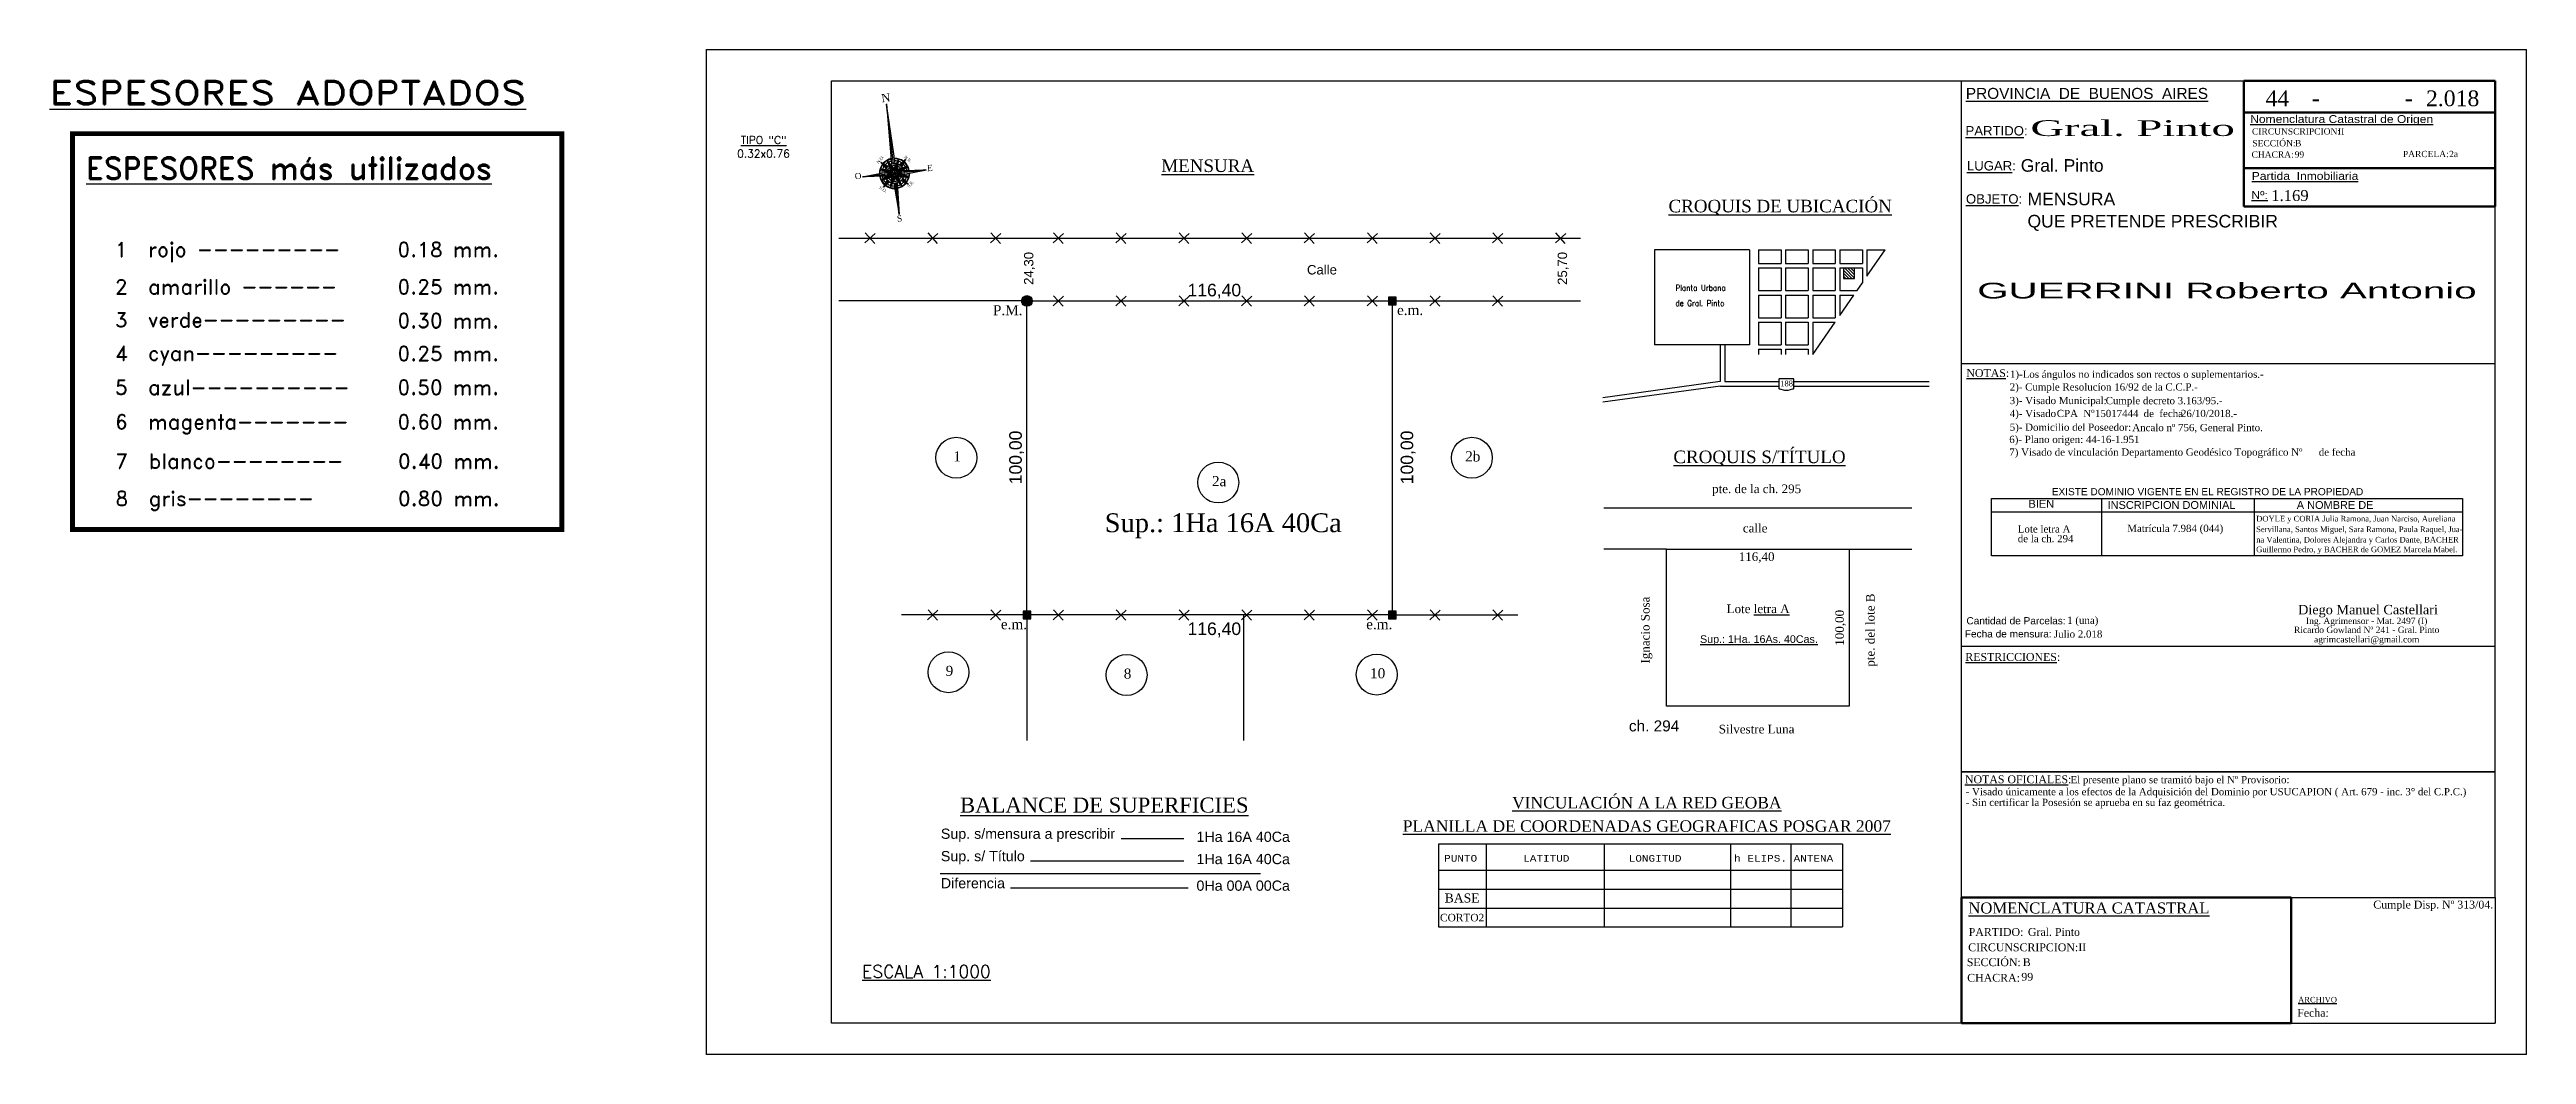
# Model space of a CAD drawing. Header units: metres. Extents: x 6347914 to 6348703, y 6121556 to 6121876.
import ezdxf
from ezdxf.enums import TextEntityAlignment as Align

# ---------------------------------------------------------------- set-up
doc = ezdxf.new("R2010")
doc.units = ezdxf.units.M
doc.linetypes.add('DASHED', pattern=[0.75, 0.5, -0.25])
doc.layers.get('0').update_dxf_attribs({"linetype": 'CONTINUOUS'})
for name, color, linetype in [('0K-UBICACION', 7, 'CONTINUOUS'), ('CARATULA', 7, 'CONTINUOUS'), ('COTAS', 134, 'CONTINUOUS'), ('CROQUIS', 2, 'CONTINUOUS'), ('Cuadricula', 210, 'CONTINUOUS'), ('manz2', 90, 'CONTINUOUS'), ('MEDICION', 2, 'CONTINUOUS'), ('Mensura', 7, 'CONTINUOUS'), ('OTROS', 3, 'CONTINUOUS')]:
    doc.layers.add(name, color=color, linetype=linetype)
doc.styles.add('ARIAL', font='arial.ttf')
doc.styles.add('Mensura_medio', font='arial.ttf', dxfattribs={"height": 1})
doc.styles.add('ROMAND', font='romand.shx', dxfattribs={"height": 4})
doc.styles.add('ROMANS', font='romans.shx', dxfattribs={"height": 2.5})
doc.styles.get("Standard").update_dxf_attribs({"font": 'times.ttf'})
doc.styles.add('style1', font='arial.ttf', dxfattribs={"height": 1})
doc.styles.add('Time New Roman', font='times.ttf')
doc.styles.add('Times New Roman', font='times.ttf')

msp = doc.modelspace()

# ---------------------------------------------------------------- texts
at = {"color": 1, "style": 'Time New Roman'}
for s, p in [('P.M.', (6348214.8, 6121791.02)), ('e.m.', (6348343.54, 6121791.09)), ('e.m.', (6348217.31, 6121691.02)), ('e.m.', (6348333.71, 6121691.02))]:
    msp.add_text(s, height=3.2, dxfattribs=at).set_placement(p)
at = {"color": 3}
msp.add_text('Sup.: 1Ha 16A 40Ca', height=6, dxfattribs=at).set_placement((6348288.16, 6121721.94), align=Align.CENTER)
at = {"color": 3, "insert": (6348358.54, 6121619.12), "char_height": 2.1, "width": 155.6509, "attachment_point": 1}
msp.add_mtext('{\\fCourier New|b0|i0|c0|p49;PUNTO^I^ILATITUD^I^I^ILONGITUD^I^Ih ELIPS. ANTENA}', dxfattribs=at)
at = {"layer": '0K-UBICACION', "color": 1, "linetype": 'Continuous', "style": 'ROMANS', "width": 0.9}
for s, p in [('Planta Urbana', (6348432.25, 6121798.81)), ('de Gral. Pinto', (6348432.25, 6121793.93))]:
    msp.add_text(s, height=1.8432, dxfattribs=at).set_placement(p)
at = {"layer": '0K-UBICACION', "color": 6, "linetype": 'DASHED'}
msp.add_text('188', height=1.803, rotation=0.34169, dxfattribs=at).set_placement((6348465.61, 6121768.37))
at = {"layer": 'CARATULA', "color": 2, "style": 'ROMAND'}
for s, p in [('%%uTIPO "C"', (6348134.41, 6121845.55)), ('0.32x0.76', (6348133.23, 6121841.25))]:
    msp.add_text(s, height=2.5, dxfattribs=at).set_placement(p)
at = {"layer": 'CARATULA', "color": 3, "linetype": 'Continuous', "style": 'ROMAND'}
msp.add_text('%%UESCALA 1:1000', height=4, dxfattribs=at).set_placement((6348173.11, 6121580.02))
at = {"layer": 'COTAS', "color": 2}
for s, p in [('1', (6348203.4, 6121746.07)), ('2b', (6348367.67, 6121746.07)), ('2a', (6348286.86, 6121738.19)), ('9', (6348200.92, 6121677.77)), ('8', (6348257.67, 6121676.9)), ('10', (6348337.36, 6121677.02))]:
    msp.add_text(s, height=3.2, rotation=359.34695, dxfattribs=at).set_placement(p, align=Align.MIDDLE_CENTER)
at = {"layer": 'COTAS', "color": 2, "style": 'Time New Roman'}
for s, p in [('pte. de la ch. 295', (6348458.1, 6121735.74)), ('calle', (6348457.63, 6121723.22)), ('116,40', (6348458.1, 6121714.14)), ('Lote %%Uletra A', (6348458.58, 6121697.53)), ('Silvestre Luna', (6348458.1, 6121659.22))]:
    msp.add_text(s, height=2.75, dxfattribs=at).set_placement(p, align=Align.MIDDLE_CENTER)
for s, p in [('Ignacio Sosa', (6348422.62, 6121690.75)), ('100,00', (6348484.53, 6121691.48)), ('pte. del lote B', (6348494.32, 6121690.75))]:
    msp.add_text(s, height=2.75, rotation=90, dxfattribs=at).set_placement(p, align=Align.MIDDLE_CENTER)
at = {"layer": 'COTAS', "color": 3, "style": 'style1'}
for s, height, p in [('%%USup.: 1Ha. 16As. 40Cas.', 2.4417, (6348458.84, 6121687.88)), ('ch. 294', 3.5, (6348425.43, 6121660.24))]:
    msp.add_text(s, height=height, dxfattribs=at).set_placement(p, align=Align.MIDDLE_CENTER)
at = {"layer": 'CROQUIS', "style": 'Times New Roman'}
for s, height, p in [('%%UMENSURA', 4, (6348283.21, 6121836.63)), ('%%UCROQUIS DE UBICACIÓN', 4, (6348465.61, 6121823.78)), ('%%UCROQUIS S/TÍTULO', 4, (6348459.02, 6121743.92)), ('%%UBALANCE DE SUPERFICIES', 4.784, (6348250.26, 6121632.64)), ('%%UVINCULACIÓN A LA RED GEOBA', 3.68, (6348423.12, 6121633.95)), ('%%UPLANILLA DE COORDENADAS GEOGRAFICAS POSGAR 2007', 3.68, (6348423.12, 6121626.51))]:
    msp.add_text(s, height=height, dxfattribs=at).set_placement(p, align=Align.CENTER)
at = {"layer": 'manz2', "color": 3}
for s, height, p in [('BASE', 2.88, (6348364.27, 6121604)), ('CORTO2', 2.4, (6348364.27, 6121598))]:
    msp.add_text(s, height=height, dxfattribs=at).set_placement(p, align=Align.CENTER)
at = {"layer": 'MEDICION', "color": 2, "style": 'style1'}
for s, p in [('1Ha 16A 40Ca', (6348309.41, 6121623.31)), ('1Ha 16A 40Ca', (6348309.41, 6121616.22)), ('0Ha 00A 00Ca', (6348309.41, 6121607.75))]:
    msp.add_text(s, height=3.25, dxfattribs=at).set_placement(p, align=Align.RIGHT)
at = {"layer": 'MEDICION', "color": 2, "char_height": 3.25, "attachment_point": 1, "style": 'style1'}
for s, insert, width in [('Sup. s/mensura a prescribir', (6348198.18, 6121627.54), 59.776), ('Sup. s/ Título', (6348198.18, 6121620.4), 51.1162), ('Diferencia', (6348198.18, 6121611.78), 36.3861)]:
    msp.add_mtext(s, dxfattribs=dict(at, insert=insert, width=width))
at = {"layer": 'Mensura', "color": 2, "style": 'Mensura_medio'}
for s, p in [('24,30', (6348226.17, 6121805.93)), ('25,70', (6348396.21, 6121805.93))]:
    msp.add_text(s, height=3, rotation=90, dxfattribs=at).set_placement(p, align=Align.MIDDLE_CENTER)
msp.add_text('Calle', height=3, dxfattribs=at).set_placement((6348319.61, 6121805.5), align=Align.MIDDLE_CENTER)
at = {"layer": 'Mensura', "color": 2, "char_height": 4, "attachment_point": 5, "style": 'Mensura_medio'}
for insert in [(6348285.32, 6121798.66), (6348285.32, 6121690.81)]:
    msp.add_mtext('116,40', dxfattribs=dict(at, insert=insert))
at = {"layer": 'Mensura', "color": 2, "char_height": 4, "attachment_point": 5, "rotation": 90, "style": 'Mensura_medio'}
for insert in [(6348222.34, 6121745.73), (6348347.05, 6121745.73)]:
    msp.add_mtext('100,00', dxfattribs=dict(at, insert=insert))
at = {"layer": 'OTROS', "color": 3, "linetype": 'Continuous', "style": 'ROMAND', "width": 1.25}
msp.add_text('%%UESPESORES ADOPTADOS', height=7.5, dxfattribs=at).set_placement((6347914.19, 6121858.16))
at = {"layer": 'OTROS', "color": 2, "linetype": 'Continuous', "style": 'ROMAND'}
for s, height, p in [('%%UESPESORES más utilizados', 7, (6347925.82, 6121834.31)), ('2  amarillo ------', 4.725, (6347935.04, 6121797.72)), ('0.25 mm.', 4.725, (6348025.05, 6121797.72))]:
    msp.add_text(s, height=height, dxfattribs=at).set_placement(p)
at = {"layer": 'OTROS', "color": 1, "linetype": 'Continuous', "style": 'ROMAND'}
for s, p in [('1  rojo ---------', (6347935.04, 6121809.61)), ('0.18 mm.', (6348025.05, 6121809.61))]:
    msp.add_text(s, height=4.725, dxfattribs=at).set_placement(p)
at = {"layer": 'OTROS', "color": 3, "linetype": 'Continuous', "style": 'ROMAND'}
for s, p in [('3  verde---------', (6347935.04, 6121787.18)), ('0.30 mm.', (6348025.05, 6121786.95))]:
    msp.add_text(s, height=4.725, dxfattribs=at).set_placement(p)
at = {"layer": 'OTROS', "color": 4, "linetype": 'Continuous', "style": 'ROMAND'}
for s, p in [('4  cyan---------', (6347935.04, 6121776.56)), ('0.25 mm.', (6348025.05, 6121776.46))]:
    msp.add_text(s, height=4.725, dxfattribs=at).set_placement(p)
at = {"layer": 'OTROS', "color": 5, "linetype": 'Continuous', "style": 'ROMAND'}
for s, p in [('5  azul----------', (6347935.04, 6121765.7)), ('0.50 mm.', (6348025.05, 6121765.7))]:
    msp.add_text(s, height=4.725, dxfattribs=at).set_placement(p)
at = {"layer": 'OTROS', "color": 6, "linetype": 'Continuous', "style": 'ROMAND'}
for s, p in [('6  magenta-------', (6347935.04, 6121754.72)), ('0.60 mm.', (6348025.05, 6121754.72))]:
    msp.add_text(s, height=4.725, dxfattribs=at).set_placement(p)

# ---------------------------------------------------------------- blocks, each defined once
blk = doc.blocks.new('A$C155B0678')
at = {"layer": 'OTROS', "color": 7, "linetype": 'Continuous', "style": 'ROMAND'}
for s, p in [('7  blanco--------', (-0.001, 0.0192)), ('0.40 mm.', (0.1276, 0.0192))]:
    blk.add_text(s, height=0.00675, dxfattribs=at).set_placement(p)
at = {"layer": 'OTROS', "color": 8, "linetype": 'Continuous', "style": 'ROMAND'}
for s, p in [('8  gris--------', (-0.001, 0.0022)), ('0.80 mm.', (0.1276, 0.0022))]:
    blk.add_text(s, height=0.00675, dxfattribs=at).set_placement(p)
blk = doc.blocks.new('MENSUSUCAP-V3-MA')
at = {"layer": 'CARATULA', "color": 8}
for p, q in [((0, 90), (170, 90)), ((0, 0), (0, 90)), ((170, 0), (170, 90)), ((0, 0), (170, 0))]:
    blk.add_line(p, q, dxfattribs=at)
at = {"layer": 'CARATULA', "color": 2}
for s, height, style, p in [('%%UNOTAS%%U:', 2.5, 'Time New Roman', (1.54, 85.74)), ('Cantidad de Parcelas:', 2.3, 'ARIAL', (1.56, 6.95)), ('Fecha de mensura:', 2.3, 'ARIAL', (1.05, 2.79))]:
    blk.add_text(s, height=height, dxfattribs=dict(at, style=style)).set_placement(p)
at = {"layer": 'CARATULA', "color": 3, "style": 'Time New Roman'}
for s, p in [('2)- Cumple Resolucíon 16/92 de la C.C.P.-', (15.36, 81.42)), ('3)- Visado Municipal:', (15.36, 77.09)), ('4)- Visado          Nº                  de  fecha', (15.36, 72.97)), ('5)- Domicilio del Poseedor:', (15.36, 68.59))]:
    blk.add_text(s, height=2.3, dxfattribs=at).set_placement(p)
at = {"layer": 'CARATULA', "color": 3, "style": 'Time New Roman', "flags": 4}
for tag, p in [('NOTA1', (15.43, 85.47)), ('VISADOMUNICIPALNº', (45.93, 77.06)), ('CPA/CPI', (30.34, 72.97)), ('NºDEVISADO', (43.58, 72.97)), ('FECHADEVISADO', (74, 72.97)), ('NOTA06', (15.22, 64.71)), ('DOMICILIOPROPIETARIO', (54.41, 68.48)), ('NOTA07', (15.22, 60.66)), ('NOTA08', (15.22, 56.89)), ('NOTA09', (15.22, 52.93)), ('NOTA10', (15.22, 49.16)), ('NOTA11', (15.22, 45.41)), ('NOTA12', (15.22, 41.6)), ('NOTA13', (15.22, 37.73)), ('NOTA14', (15.22, 34.37)), ('NOTA15', (15.22, 30.83)), ('NOTA16', (15.22, 27.59)), ('NOTA17', (15.22, 24.04)), ('NOTA18', (15.22, 20.6)), ('CANTIDADPARCELAS', (33.66, 7.11)), ('FECHAMENSURA', (29.43, 2.74))]:
    blk.add_attdef(tag, p, '', height=2.3, dxfattribs=at)
at = {"layer": 'CARATULA', "color": 4, "style": 'Time New Roman', "flags": 4}
blk.add_attdef('NOMBREPROFESIONAL', text='', height=3, dxfattribs=at).set_placement((129.51, 10.15), align=Align.CENTER)
at = {"layer": 'CARATULA', "color": 2, "style": 'Time New Roman', "flags": 4}
for tag, p in [('TITULO-MATRICULANº', (129.09, 7.06)), ('DOMICILIOPROFESIONAL', (129.09, 4.22)), ('E-MAIL', (129.09, 1.2))]:
    blk.add_attdef(tag, text='', height=2, dxfattribs=at).set_placement(p, align=Align.CENTER)
blk = doc.blocks.new('MENS-V4-MA')
at = {"layer": 'CARATULA', "color": 8}
for p, q in [((0, 40), (170, 40)), ((0, 40), (170, 40)), ((0, 0), (0, 40)), ((170, 0), (170, 40)), ((0, 0), (170, 0)), ((170, 0), (0, 0))]:
    blk.add_line(p, q, dxfattribs=at)
at = {"layer": 'CARATULA', "color": 2, "style": 'Time New Roman'}
blk.add_text('%%uRESTRICCIONES%%U:', height=2.5, dxfattribs=at).set_placement((1.22, 35.33))
at = {"layer": 'CARATULA', "color": 3, "style": 'Time New Roman', "flags": 4}
for tag, p in [('RESTRICCION01', (1.84, 30.77)), ('RESTRICCION02', (1.84, 27.01)), ('RESTRICCION03', (1.84, 23.14)), ('RESTRICCION04', (1.84, 19.26)), ('RESTRICCION05', (1.84, 15.34)), ('RESTRICCION06', (1.84, 11.47)), ('RESTRICCION07', (1.84, 7.56)), ('RESTRICCION08', (1.84, 3.65))]:
    blk.add_attdef(tag, p, '', height=2.3, dxfattribs=at)
blk = doc.blocks.new('MENS-V6-MA')
at = {"layer": 'CARATULA', "color": 8, "lineweight": 80}
for p, q in [((105, 40), (0, 40)), ((0, 40), (0, 0)), ((105, 0), (105, 40)), ((105, 0), (0, 0))]:
    blk.add_line(p, q, dxfattribs=at)
at = {"layer": 'CARATULA', "color": 3, "style": 'Time New Roman'}
blk.add_text('%%UNOMENCLATURA CATASTRAL', height=3.5, dxfattribs=at).set_placement((2.19, 34.89))
at = {"layer": 'CARATULA', "color": 2, "linetype": 'Continuous', "lineweight": 25, "style": 'Times New Roman'}
for s, p in [('CIRCUNSCRIPCION:', (2.12, 22.86)), ('PARTIDO:', (2.29, 27.74))]:
    blk.add_text(s, height=2.5, dxfattribs=at).set_placement(p)
at = {"layer": 'CARATULA', "color": 3, "linetype": 'Continuous', "lineweight": 25, "style": 'Times New Roman'}
for tag, p in [('EXALTACION_DE_LA_CRUZ_XXXXXXX', (21.16, 27.76)), ('XXXX', (37.22, 22.92)), ('XXXXXX', (86.31, 22.76)), ('XXXXX', (86.53, 27.9)), ('XXX', (19.53, 18.12)), ('XXXXXX', (86.28, 17.66)), ('XXXXXX', (17.83, 8.07)), ('XXXXX', (20.19, 13.15))]:
    blk.add_attdef(tag, p, '', height=2.5, dxfattribs=at)
at = {"layer": 'CARATULA', "color": 2, "linetype": 'Continuous', "lineweight": 25, "style": 'Times New Roman'}
for tag, p in [('MANZANA:', (85.78, 22.76)), ('SECCIÓN:', (18.87, 18.12)), ('QUINTA:', (17.37, 8.07))]:
    blk.add_attdef(tag, text='', height=2.5, dxfattribs=at).set_placement(p, align=Align.RIGHT)
for tag, p in [('FRACCIÓN:', (65.91, 27.9)), ('PARCELA:', (65.67, 17.66)), ('CHACRA:', (1.82, 13.15))]:
    blk.add_attdef(tag, p, '', height=2.5, dxfattribs=at)
at = {"layer": 'CARATULA', "color": 3, "style": 'Time New Roman', "flags": 4}
blk.add_attdef('LOCALIDADFECHA', (3.81, 2.82), '', height=2.2, dxfattribs=at)
blk = doc.blocks.new('MENSUSUCAP-V5-MA')
at = {"color": 8}
for p, q in [((0, 0), (170, 0)), ((0, -40), (0, 0)), ((170, -40), (170, 0)), ((0, 0), (170, 0)), ((0, -40), (170, -40))]:
    blk.add_line(p, q, dxfattribs=at)
at = {"layer": 'CARATULA', "color": 2, "style": 'Time New Roman'}
blk.add_text('%%UNOTAS OFICIALES%%U:', height=2.5, dxfattribs=at).set_placement((1.1, -3.64))
at = {"layer": 'CARATULA', "color": 3, "style": 'Time New Roman'}
for s, p in [('- Visado únicamente a los efectos de la Adquisición del Dominio por USUCAPION ( Art. 679 - inc. 3%%d del C.P.C.)', (1.32, -7.47)), ('El presente plano se tramitó bajo el Nº Provisorio:', (34.73, -3.64)), ('- Sin certificar la Posesión se aprueba en su faz geométrica.', (1.32, -10.88))]:
    blk.add_text(s, height=2.3, dxfattribs=at).set_placement(p)
at = {"layer": 'CARATULA', "color": 3, "style": 'Time New Roman', "flags": 4}
for tag, p in [('NROPROVISORIO', (103.39, -3.62)), ('NOTAOFICIAL01', (1.43, -14.68)), ('NOTAOFICIAL02', (1.64, -18.43)), ('NOTAOFICIAL03', (1.64, -21.91)), ('NOTAOFICIAL04', (1.64, -25.43)), ('NOTAOFICIAL05', (1.63, -29.16)), ('NOTAOFICIAL06', (1.64, -33.02)), ('NOTAOFICIAL07', (1.64, -36.85))]:
    blk.add_attdef(tag, p, '', height=2.3, dxfattribs=at)
blk = doc.blocks.new('MENS-V7-MA')
at = {"layer": 'CARATULA', "color": 8}
for p, q in [((0, 40), (65, 40)), ((0, 40), (0, 0)), ((65, 40), (65, 0)), ((0, 0), (65, 0))]:
    blk.add_line(p, q, dxfattribs=at)
at = {"layer": 'CARATULA', "color": 3, "style": 'Time New Roman'}
blk.add_text('%%uARCHIVO', height=1.8, dxfattribs=at).set_placement((2.24, 6.53))
at = {"layer": 'CARATULA', "color": 2, "style": 'Time New Roman'}
blk.add_text('Fecha:', height=2.5, dxfattribs=at).set_placement((1.95, 2))
at = {"layer": 'CARATULA', "color": 3, "insert": (26.2, 38.97), "char_height": 2.5, "width": 38.7986, "attachment_point": 1}
blk.add_mtext('\\fRomantic|b0|i0|c2|p2;\\C2;Cumple Disp. Nº 313/04.', dxfattribs=at)
at = {"layer": 'CARATULA', "color": 3, "style": 'Time New Roman', "flags": 4}
blk.add_attdef('FILEFECHA', (11.72, 1.86), '', height=2.5, dxfattribs=at)
blk = doc.blocks.new('MENSUSUCAP-V1-MA')
at = {"layer": 'CARATULA', "color": 8}
for p, q in [((0, 90), (90, 90)), ((0, 0), (0, 90)), ((90, 50), (90, 90)), ((90, 50), (170, 50)), ((170, 0), (170, 50)), ((0, 0), (170, 0))]:
    blk.add_line(p, q, dxfattribs=at)
at = {"layer": 'CARATULA', "color": 2, "style": 'ARIAL'}
for s, height, p in [('%%uPROVINCIA  DE  BUENOS  AIRES', 3.5, (1.39, 84.29)), ('%%uPARTIDO%%U:', 3, (1.27, 72.64)), ('%%uLUGAR%%U:', 3, (1.72, 61.5)), ('%%uOBJETO%%U:', 3, (1.4, 50.94))]:
    blk.add_text(s, height=height, dxfattribs=at).set_placement(p)
at = {"layer": 'CARATULA', "color": 3, "style": 'ARIAL'}
for s, p in [('QUE PRETENDE PRESCRIBIR', (21.02, 43.35)), ('MENSURA', (21.02, 50.41))]:
    blk.add_text(s, height=4, dxfattribs=at).set_placement(p)
at = {"layer": 'CARATULA', "color": 3, "style": 'Time New Roman', "width": 8.819893, "flags": 4}
blk.add_attdef('PARTIDO', text='', height=5, dxfattribs=at).set_placement((21.95, 72.49), (87.07, 72.49), align=Align.FIT)
at = {"layer": 'CARATULA', "color": 3, "style": 'ARIAL', "flags": 4}
blk.add_attdef('LUGAR', (18.87, 61.1), '', height=4, dxfattribs=at)
at = {"layer": 'CARATULA', "color": 6, "style": 'ARIAL', "flags": 4}
for tag, width, p, p2 in [('POSEEDOR-RENGLÓN1', 20.253992, (5, 30.76), (162.36, 30.76)), ('POSEEDOR-RENGLÓN2', 20.48133, (5, 20.74), (164.12, 20.74)), ('POSEEDOR-RENGLÓN3', 20.538165, (5, 8.44), (164.57, 8.44))]:
    blk.add_attdef(tag, text='', height=5, dxfattribs=dict(at, width=width)).set_placement(p, p2, align=Align.FIT)
blk = doc.blocks.new('MENS-V2-MA')
at = {"layer": 'CARATULA', "color": 8, "lineweight": 80}
for p, q in [((0, 40), (80, 40)), ((0, 40), (0, 0)), ((80, 40), (80, 0)), ((80, 30), (0, 30)), ((0, 12.26), (80, 12.26)), ((0, 0), (80, 0))]:
    blk.add_line(p, q, dxfattribs=at)
at = {"layer": 'CARATULA', "color": 3, "style": 'Time New Roman'}
for p in [(21.63, 32.04), (51.25, 32.04)]:
    blk.add_text('-', height=5, dxfattribs=at).set_placement(p)
at = {"layer": 'CARATULA', "color": 2, "style": 'ARIAL', "width": 1.1}
for s, p in [('%%uNomenclatura Catastral de Origen', (1.97, 26.62)), ('%%uPartida  Inmobiliaria', (2.48, 8.5)), ('%%UNº:', (2.35, 2.41))]:
    blk.add_text(s, height=2.5, dxfattribs=at).set_placement(p)
at = {"layer": 'CARATULA', "color": 2, "lineweight": 25, "style": 'Times New Roman'}
blk.add_text('CIRCUNSCRIPCION:', height=2, dxfattribs=at).set_placement((2.55, 22.94))
at = {"layer": 'CARATULA', "color": 3, "style": 'Time New Roman'}
for tag, p in [('XXX', (10.62, 31.97)), ('XXXX', (37.84, 31.97)), ('XXXX', (66.48, 31.97))]:
    blk.add_attdef(tag, text='', height=5, dxfattribs=at).set_placement(p, align=Align.CENTER)
at = {"layer": 'CARATULA', "color": 3, "linetype": 'Continuous', "lineweight": 25, "style": 'Times New Roman'}
for tag, p, height in [('XXXX', (29.92, 22.95), 2), ('XXXXX', (66.74, 23.08), 2), ('XXXXX', (16.15, 15.57), 2), ('XXXXX', (16.28, 19.18), 2), ('XXXXX', (66.65, 19.49), 2), ('XXXXXX', (66.72, 15.75), 2), ('1234567890123456789012345', (8.71, 1.78), 3.5)]:
    blk.add_attdef(tag, p, '', height=height, dxfattribs=at)
at = {"layer": 'CARATULA', "color": 2, "linetype": 'Continuous', "lineweight": 25, "style": 'Times New Roman'}
for tag, p in [('FRACCIÓN:', (50.63, 23.08)), ('CHACRA:', (2.41, 15.57)), ('SECCIÓN:', (2.41, 19.18)), ('MANZANA:', (50.45, 19.49)), ('PARCELA:', (50.63, 15.75))]:
    blk.add_attdef(tag, p, '', height=2, dxfattribs=at)
blk = doc.blocks.new('CUADRO')
at = {"layer": 'CARATULA', "color": 8}
for p, q in [((0, 18.34), (150, 18.34)), ((0, 0), (0, 18.34)), ((35, 18.34), (35, 0)), ((83.69, 18.34), (83.69, 0)), ((150, 18.34), (150, 0)), ((0, 14), (150, 14)), ((150, 0), (0, 0))]:
    blk.add_line(p, q, dxfattribs=at)
at = {"layer": 'CARATULA', "color": 2, "style": 'ARIAL'}
for s, height, p in [('BIEN', 2.5, (11.76, 15.35)), ('EXISTE DOMINIO VIGENTE EN EL REGISTRO DE LA PROPIEDAD', 2.3, (19.16, 19.33)), ('INSCRIPCION DOMINIAL', 2.5, (36.95, 14.98)), ('A NOMBRE DE', 2.5, (97.22, 14.98))]:
    blk.add_text(s, height=height, dxfattribs=at).set_placement(p)
at = {"layer": 'CARATULA', "color": 3, "style": 'Time New Roman', "flags": 4}
for tag, p in [('BIENRENGLON01', (1.3, 10.55)), ('BIENRENGLON02', (1.38, 7.44)), ('INSCRIPCIONDOMINIAL01', (37.14, 10.94)), ('INSCRIPCIONDOMINIAL02', (37.14, 7.64)), ('ANOMBREDE01', (84.29, 10.98)), ('ANOMBREDE02', (84.29, 7.59)), ('BIENRENGLON03', (1.38, 4.37)), ('BIENRENGLON04', (1.38, 1.31)), ('INSCRIPCIONDOMINIAL03', (37.14, 4.45)), ('INSCRIPCIONDOMINIAL04', (37.14, 1.26)), ('ANOMBREDE03', (84.29, 4.28)), ('ANOMBREDE04', (84.29, 1.18))]:
    blk.add_attdef(tag, p, '', height=2.3, dxfattribs=at)
blk = doc.blocks.new('norte 54')
at = {"color": 2}
for p, q in [((6277.15, 2218.62), (6263.88, 2222.19)), ((6277.21, 2219), (6263.9, 2222.16)), ((6275.13, 2219.85), (6263.9, 2222.16)), ((6277.91, 2220.15), (6277.25, 2221.89)), ((6278.19, 2220.36), (6277.25, 2221.89)), ((6277.25, 2221.89), (6278.52, 2220.53)), ((6278.19, 2220.36), (6277.25, 2221.89)), ((6278.81, 2221.89), (6278.76, 2219.43)), ((6279.6, 2219.57), (6278.81, 2221.89)), ((6279.46, 2220.68), (6281.04, 2225.59)), ((6279.46, 2220.68), (6281.01, 2225.51)), ((6281.35, 2221.28), (6279.6, 2219.57)), ((6279.85, 2220.63), (6281.04, 2225.61)), ((6279.85, 2220.63), (6281.04, 2225.61)), ((6281.01, 2225.51), (6279.85, 2220.63)), ((6280.23, 2220.5), (6281.03, 2225.59)), ((6280.29, 2219.07), (6281.35, 2221.28)), ((6277.21, 2219), (6270.21, 2220.66)), ((6277.34, 2219.4), (6275.13, 2219.85)), ((6277.31, 2217.64), (6275.94, 2216.39)), ((6277.47, 2217.33), (6275.94, 2216.39)), ((6275.94, 2216.39), (6277.69, 2217.04)), ((6278.27, 2218.74), (6275.95, 2217.93)), ((6275.95, 2217.93), (6278.4, 2217.9)), ((6276.56, 2220.51), (6278.27, 2218.74)), ((6278.76, 2219.43), (6276.56, 2220.51)), ((6278.4, 2217.9), (6277.34, 2215.69)), ((6277.34, 2215.69), (6279.09, 2217.41)), ((6278.84, 2216.35), (6277.65, 2211.37)), ((6278.84, 2216.35), (6277.65, 2211.37)), ((6279.23, 2216.29), (6277.65, 2211.39)), ((6278.46, 2216.47), (6277.66, 2211.38)), ((6277.68, 2211.47), (6278.84, 2216.35)), ((6279.23, 2216.29), (6277.68, 2211.47)), ((6278.4, 2217.9), (6278.25, 2218.31)), ((6278.27, 2218.74), (6280.43, 2218.23)), ((6278.7, 2218.64), (6278.27, 2218.74)), ((6278.4, 2217.9), (6280.29, 2219.07)), ((6278.78, 2218.14), (6278.4, 2217.9)), ((6278.84, 2216.35), (6278.51, 2214.96)), ((6278.76, 2219.43), (6279.93, 2217.54)), ((6279, 2219.05), (6278.76, 2219.43)), ((6279.09, 2217.41), (6279.6, 2219.57)), ((6279.09, 2217.41), (6279.19, 2217.84)), ((6279.09, 2217.41), (6279.88, 2215.09)), ((6279.5, 2219.13), (6279.6, 2219.58)), ((6279.7, 2217.92), (6279.93, 2217.54)), ((6279.88, 2215.09), (6279.93, 2217.54)), ((6279.91, 2218.84), (6280.29, 2219.07)), ((6279.93, 2217.54), (6282.13, 2216.46)), ((6279.99, 2218.33), (6280.43, 2218.23)), ((6281.44, 2215.08), (6280.17, 2216.45)), ((6282.74, 2219.04), (6280.29, 2219.07)), ((6280.43, 2218.23), (6282.74, 2219.04)), ((6282.13, 2216.46), (6280.43, 2218.23)), ((6280.5, 2216.61), (6281.44, 2215.08)), ((6280.78, 2216.82), (6281.44, 2215.08)), ((6282.75, 2220.58), (6281, 2219.94)), ((6282.75, 2220.58), (6281.22, 2219.64)), ((6281.36, 2217.61), (6288.48, 2216.31)), ((6281.38, 2219.33), (6282.75, 2220.58)), ((6288.48, 2216.31), (6281.49, 2217.98)), ((6281.49, 2217.98), (6288.48, 2216.31)), ((6281.49, 2217.98), (6288.48, 2216.31)), ((6281.49, 2217.98), (6288.48, 2216.31)), ((6281.54, 2218.35), (6288.48, 2216.31)), ((6288.48, 2216.31), (6281.54, 2218.35)), ((6282.75, 2220.58), (6282.75, 2220.58)), ((6282.75, 2220.58), (6282.75, 2220.58)), ((6282.75, 2220.58), (6282.75, 2220.58)), ((6282.75, 2220.58), (6282.75, 2220.58)), ((6282.75, 2220.58), (6282.75, 2220.58)), ((6282.75, 2220.58), (6282.75, 2220.58)), ((6282.75, 2220.58), (6282.75, 2220.58)), ((6282.75, 2220.58), (6282.75, 2220.58)), ((6282.75, 2220.58), (6282.75, 2220.58)), ((6282.75, 2220.58), (6282.75, 2220.58)), ((6282.75, 2220.58), (6282.75, 2220.58)), ((6282.75, 2220.58), (6282.75, 2220.58)), ((6282.75, 2220.58), (6282.75, 2220.58)), ((6282.75, 2220.58), (6282.75, 2220.58)), ((6282.75, 2220.58), (6282.75, 2220.58)), ((6282.75, 2220.58), (6282.75, 2220.58)), ((6282.75, 2220.58), (6282.75, 2220.58)), ((6282.75, 2220.58), (6282.75, 2220.58)), ((6282.75, 2220.58), (6282.75, 2220.58))]:
    blk.add_line(p, q, dxfattribs=at)
at = {"color": 2, "linetype": 'Continuous'}
for p, q in [((6279.24, 2218.51), (6279.45, 2218.46)), ((6279.24, 2218.51), (6279.45, 2218.46)), ((6279.45, 2218.46), (6279.24, 2218.51)), ((6279.45, 2218.46), (6279.24, 2218.51)), ((6279.32, 2218.38), (6279.37, 2218.59)), ((6279.37, 2218.59), (6279.32, 2218.38)), ((6279.37, 2218.59), (6279.32, 2218.38)), ((6279.32, 2218.38), (6279.37, 2218.59))]:
    blk.add_line(p, q, dxfattribs=at)
at = {"color": 2}
for radius in [1.11, 1, 0.942, 0.883, 0.883, 0.883, 0.883, 0.883, 0.823, 0.823, 0.823, 0.823, 0.823, 0.823, 0.764, 0.705]:
    blk.add_circle((6279.35, 2218.49), radius, dxfattribs=at)
for radius, start, end in [(3.44, 123.3892, 160.197), (3.33, 123.821, 143.5916), (3.44, 76.6299, 121.6299), (3.33, 99.2736, 119.3224), (2.89, 100.8937, 117.1722), (3.33, 81.8938, 98.5916), (2.89, 83.4113, 96.9968), (2.89, 56.2631, 69.8486), (3.33, 54.6683, 71.366), (3.44, 33.4825, 71.6881), (3.33, 33.9375, 53.9863), (3.44, 172.3231, 209.8707), (3.33, 172.5745, 188.9863), (3.33, 189.6683, 209.4388), (3.33, 144.2736, 159.9171), (2.89, 173.7577, 187.3661), (3.44, 213.4825, 251.6881), (2.89, 191.2631, 207.399), (3.33, 213.9375, 233.9863), (2.89, 145.8937, 158.5995), (2.89, 216.0877, 232.3661), (2.89, 125.8608, 141.9968), (2.2, 166.6299, 183.5335), (2.2, 149.7263, 166.6299), (2.2, 195.0345, 228.5335), (3.33, 234.6683, 251.366), (1.78, 166.6299, 179.6151), (1.78, 153.6447, 166.6299), (1.78, 198.888, 224.6151), (2.2, 104.7263, 138.2253), (2.89, 236.2631, 249.8486), (1.78, 108.6447, 134.3718), (1.11, 166.6299, 256.6299), (2.2, 240.0345, 256.6299), (1.11, 76.6299, 166.6299), (1.78, 243.888, 256.6299), (0.666, 166.6299, 256.6299), (0.666, 76.6299, 166.6299), (2.2, 256.6299, 266.9963), (2.2, 256.6299, 273.2253), (3.44, 261.5718, 299.7774), (1.78, 256.6299, 269.3718), (2.89, 263.4113, 276.9968), (1.11, 256.6299, 346.6299), (0.666, 256.6299, 346.6299), (2.2, 76.6299, 93.2253), (1.78, 76.6299, 89.3718), (2.2, 76.6299, 86.9963), (0.666, 346.6299, 76.6299), (1.11, 346.6299, 76.6299), (1.78, 63.888, 76.6299), (2.2, 60.0345, 76.6299), (3.33, 279.2736, 299.3224), (2.89, 280.8937, 297.1722), (1.78, 288.6447, 315.7428), (2.2, 284.7263, 318.2253), (1.78, 18.888, 44.6151), (2.2, 15.0345, 48.5335), (1.78, 332.34, 346.6299), (2.89, 305.8608, 321.9968), (1.78, 346.6299, 359.6151), (2.89, 36.0877, 52.3661), (3.33, 303.821, 323.5916), (3.44, 303.3892, 341.2607), (2.2, 329.7263, 346.6299), (2.2, 346.6299, 3.5335), (2.2, 346.6299, 356.4413), (2.89, 325.8937, 339.6129), (2.89, 11.2631, 27.399), (3.33, 324.2736, 340.9721), (2.89, 353.3673, 7.3661), (3.33, 9.6683, 29.4388), (3.44, 351.7859, 29.8707), (3.33, 352.063, 8.9863), (3.33, 261.8938, 278.5916)]:
    blk.add_arc((6279.35, 2218.49), radius, start, end, dxfattribs=at)
for points in [[(6277.15, 2218.62), (6277.21, 2219), (6263.9, 2222.16)], [(6278.19, 2220.36), (6277.25, 2221.89), (6278.52, 2220.53), (6277.25, 2221.89)], [(6278.76, 2219.43), (6279.6, 2219.57), (6278.81, 2221.89)], [(6279.46, 2220.68), (6281.01, 2225.51), (6279.85, 2220.63), (6281.01, 2225.51)], [(6279.6, 2219.57), (6280.29, 2219.07), (6281.35, 2221.28)], [(6277.69, 2217.04), (6275.94, 2216.39), (6277.47, 2217.33), (6275.94, 2216.39)], [(6278.4, 2217.9), (6278.27, 2218.74), (6275.95, 2217.93)], [(6278.27, 2218.74), (6278.76, 2219.43), (6276.56, 2220.51)], [(6279.09, 2217.41), (6278.4, 2217.9), (6277.34, 2215.69)], [(6279.23, 2216.29), (6278.84, 2216.35), (6277.68, 2211.47)], [(6279.93, 2217.54), (6279.09, 2217.41), (6279.88, 2215.09)], [(6280.43, 2218.23), (6279.93, 2217.54), (6282.13, 2216.46)], [(6280.17, 2216.45), (6281.44, 2215.08), (6280.5, 2216.61), (6281.44, 2215.08)], [(6280.29, 2219.07), (6280.43, 2218.23), (6282.74, 2219.04)], [(6281, 2219.94), (6281.22, 2219.64), (6282.75, 2220.58)], [(6281.54, 2218.35), (6288.46, 2216.29), (6281.49, 2217.98), (6288.46, 2216.29)], [(6288.48, 2216.31), (6281.49, 2217.98), (6288.48, 2216.31), (6288.46, 2216.29)]]:
    blk.add_solid(points, dxfattribs=at)
at = {"color": 2, "style": 'Time New Roman'}
for s, height, rotation, p in [('E', 1.39, 76.6299, (6281.46, 2225.69)), ('N.E.', 0.697, 31.6299, (6276.69, 2221.65)), ('S.E.', 0.697, 121.6299, (6283.62, 2220.54)), ('N.O.', 0.697, 121.6299, (6276.13, 2215.82)), ('S', 1.39, 76.6299, (6289.93, 2215.35)), ('O', 1.39, 76.6299, (6277.58, 2209.6)), ('S.O.', 0.697, 31.6299, (6281.29, 2214.02))]:
    blk.add_text(s, height=height, rotation=rotation, dxfattribs=at).set_placement(p)
at = {"color": 3, "style": 'Time New Roman'}
blk.add_text('N', height=1.86, rotation=76.6299, dxfattribs=at).set_placement((6263.18, 2221.27))

# ---------------------------------------------------------------- hatches: boundary and pattern name
h = msp.add_hatch()
h.set_pattern_fill('ANSI31', color=1, scale=0.02, style=0)
h.set_pattern_definition([(45, (6348505.816535, 6121315.689225), (-0.044901281, 0.044901281), [])])
h.paths.add_polyline_path([(6348342.03, 6121795.56), (6348342.03, 6121796.76), (6348340.83, 6121796.76), (6348340.83, 6121794.36), (6348342.03, 6121794.36)])
h.paths.add_polyline_path([(6348343.23, 6121795.56), (6348342.03, 6121795.56), (6348342.03, 6121794.36), (6348343.23, 6121794.36)])
h.paths.add_polyline_path([(6348343.23, 6121796.76), (6348342.03, 6121796.76), (6348342.03, 6121795.56), (6348343.23, 6121795.56)])
h = msp.add_hatch()
h.set_pattern_fill('ANSI31', color=1, scale=0.02, style=0)
h.set_pattern_definition([(45, (6348389.416535, 6121215.689225), (-0.044901281, 0.044901281), [])])
h.paths.add_polyline_path([(6348225.63, 6121695.56), (6348225.63, 6121696.76), (6348224.43, 6121696.76), (6348224.43, 6121694.36), (6348225.63, 6121694.36)])
h.paths.add_polyline_path([(6348226.83, 6121695.56), (6348225.63, 6121695.56), (6348225.63, 6121694.36), (6348226.83, 6121694.36)])
h.paths.add_polyline_path([(6348226.83, 6121696.76), (6348225.63, 6121696.76), (6348225.63, 6121695.56), (6348226.83, 6121695.56)])
h = msp.add_hatch()
h.set_pattern_fill('ANSI31', color=1, scale=0.02, style=0)
h.set_pattern_definition([(45, (6348505.816535, 6121215.689225), (-0.044901281, 0.044901281), [])])
h.paths.add_polyline_path([(6348342.03, 6121695.56), (6348342.03, 6121696.76), (6348340.83, 6121696.76), (6348340.83, 6121694.36), (6348342.03, 6121694.36)])
h.paths.add_polyline_path([(6348343.23, 6121695.56), (6348342.03, 6121695.56), (6348342.03, 6121694.36), (6348343.23, 6121694.36)])
h.paths.add_polyline_path([(6348343.23, 6121696.76), (6348342.03, 6121696.76), (6348342.03, 6121695.56), (6348343.23, 6121695.56)])
at = {"layer": '0K-UBICACION'}
h = msp.add_hatch(color=1, dxfattribs=at)
h.paths.add_polyline_path([(6348223.94, 6121795.56), (6348225.63, 6121795.56), (6348227.33, 6121795.56, 1)])
h.paths.add_polyline_path([(6348227.33, 6121795.56), (6348225.63, 6121795.56), (6348225.63, 6121793.86, 0.414214)])
h.paths.add_polyline_path([(6348225.63, 6121793.86), (6348225.63, 6121795.56), (6348223.94, 6121795.56, 0.414214)])
at = {"layer": 'Cuadricula'}
h = msp.add_hatch(dxfattribs=at)
h.set_pattern_fill('ANSI31', color=1, scale=0.216, angle=90, style=0)
h.set_pattern_definition([(135, (863091.3318, 833175.67714), (-0.48493383054, -0.48493383054), [])])
h.paths.add_polyline_path([(6348485.77, 6121802.76), (6348489.28, 6121802.76), (6348489.28, 6121806.08), (6348485.77, 6121806.08)])

# ---------------------------------------------------------------- linework, layer by layer
at = {"color": 2}
for p, q in [((6348340.83, 6121794.36), (6348343.23, 6121794.36)), ((6348343.23, 6121794.36), (6348343.23, 6121796.76)), ((6348226.83, 6121694.36), (6348226.83, 6121696.76)), ((6348343.23, 6121694.36), (6348343.23, 6121696.76)), ((6348224.43, 6121694.36), (6348226.83, 6121694.36)), ((6348340.83, 6121694.36), (6348343.23, 6121694.36)), ((6348226.75, 6121617.3), (6348275.65, 6121617.3)), ((6348255.65, 6121624.39), (6348275.65, 6121624.39)), ((6348220.33, 6121608.64), (6348277, 6121608.64))]:
    msp.add_line(p, q, dxfattribs=at)
for points in [[(6348343.23, 6121796.76), (6348340.83, 6121796.76), (6348340.83, 6121794.36), (6348343.23, 6121794.36)], [(6348226.83, 6121696.76), (6348224.43, 6121696.76), (6348224.43, 6121694.36), (6348226.83, 6121694.36)], [(6348343.23, 6121696.76), (6348340.83, 6121696.76), (6348340.83, 6121694.36), (6348343.23, 6121694.36)]]:
    msp.add_lwpolyline(points, close=True, dxfattribs=at)
for centre, radius in [((6348225.63, 6121795.56), 1.7), ((6348203.11, 6121745.63), 6.51), ((6348367.38, 6121745.63), 6.51), ((6348286.57, 6121737.75), 6.51), ((6348200.62, 6121677.33), 6.51), ((6348257.37, 6121676.46), 6.51), ((6348337.06, 6121676.59), 6.51)]:
    msp.add_circle(centre, radius, dxfattribs=at)
at = {"layer": '0K-UBICACION', "color": 2}
for p, q in [((6348165.63, 6121815.56), (6348402.03, 6121815.56)), ((6348485.77, 6121806.08), (6348485.77, 6121802.76)), ((6348485.77, 6121806.08), (6348489.28, 6121806.08)), ((6348485.77, 6121802.76), (6348489.28, 6121802.76)), ((6348489.28, 6121802.76), (6348489.28, 6121806.08)), ((6348225.63, 6121795.56), (6348165.63, 6121795.56)), ((6348342.03, 6121795.56), (6348402.03, 6121795.56)), ((6348409.38, 6121729.68), (6348507.58, 6121729.68)), ((6348429.38, 6121716.55), (6348409.38, 6121716.55)), ((6348487.58, 6121716.55), (6348507.58, 6121716.55)), ((6348225.63, 6121695.56), (6348185.63, 6121695.56)), ((6348225.63, 6121695.56), (6348225.63, 6121655.56)), ((6348294.63, 6121695.56), (6348294.63, 6121655.56)), ((6348342.03, 6121695.56), (6348382.03, 6121695.56))]:
    msp.add_line(p, q, dxfattribs=at)
at = {"layer": '0K-UBICACION', "color": 1}
for p, q in [((6348173.97, 6121814.03), (6348177.27, 6121817.09)), ((6348177.15, 6121813.91), (6348174.09, 6121817.21)), ((6348193.97, 6121814.03), (6348197.27, 6121817.09)), ((6348197.15, 6121813.91), (6348194.09, 6121817.21)), ((6348213.97, 6121814.03), (6348217.27, 6121817.09)), ((6348217.15, 6121813.91), (6348214.09, 6121817.21)), ((6348233.97, 6121814.03), (6348237.27, 6121817.09)), ((6348237.15, 6121813.91), (6348234.09, 6121817.21)), ((6348253.97, 6121814.03), (6348257.27, 6121817.09)), ((6348257.15, 6121813.91), (6348254.09, 6121817.21)), ((6348273.97, 6121814.03), (6348277.27, 6121817.09)), ((6348277.15, 6121813.91), (6348274.09, 6121817.21)), ((6348293.97, 6121814.03), (6348297.27, 6121817.09)), ((6348297.15, 6121813.91), (6348294.09, 6121817.21)), ((6348313.97, 6121814.03), (6348317.27, 6121817.09)), ((6348317.15, 6121813.91), (6348314.09, 6121817.21)), ((6348333.97, 6121814.03), (6348337.27, 6121817.09)), ((6348337.15, 6121813.91), (6348334.09, 6121817.21)), ((6348353.97, 6121814.03), (6348357.27, 6121817.09)), ((6348357.15, 6121813.91), (6348354.09, 6121817.21)), ((6348373.97, 6121814.03), (6348377.27, 6121817.09)), ((6348377.15, 6121813.91), (6348374.09, 6121817.21)), ((6348393.97, 6121814.03), (6348397.27, 6121817.09)), ((6348397.15, 6121813.91), (6348394.09, 6121817.21)), ((6348455.82, 6121811.84), (6348425.58, 6121811.84)), ((6348425.58, 6121811.84), (6348425.58, 6121781.6)), ((6348455.82, 6121811.84), (6348455.82, 6121781.6)), ((6348458.7, 6121811.84), (6348458.7, 6121807.52)), ((6348458.7, 6121811.84), (6348465.9, 6121811.84)), ((6348458.7, 6121807.52), (6348465.9, 6121807.52)), ((6348465.9, 6121811.84), (6348465.9, 6121807.52)), ((6348467.34, 6121811.84), (6348467.34, 6121807.52)), ((6348467.34, 6121811.84), (6348474.54, 6121811.84)), ((6348467.34, 6121807.52), (6348474.54, 6121807.52)), ((6348474.54, 6121811.84), (6348474.54, 6121807.52)), ((6348475.98, 6121811.84), (6348475.98, 6121807.52)), ((6348475.98, 6121811.84), (6348483.18, 6121811.84)), ((6348475.98, 6121807.52), (6348483.18, 6121807.52)), ((6348483.18, 6121811.84), (6348483.18, 6121807.52)), ((6348484.62, 6121811.84), (6348484.62, 6121807.52)), ((6348484.62, 6121811.84), (6348491.82, 6121811.84)), ((6348484.62, 6121807.52), (6348491.82, 6121807.52)), ((6348491.82, 6121811.84), (6348491.82, 6121807.52)), ((6348493.26, 6121811.84), (6348493.26, 6121803.44)), ((6348493.26, 6121811.84), (6348499.08, 6121811.84)), ((6348493.26, 6121803.44), (6348499.08, 6121811.84)), ((6348458.7, 6121806.08), (6348458.7, 6121798.88)), ((6348458.7, 6121806.08), (6348465.9, 6121806.08)), ((6348458.7, 6121798.88), (6348465.9, 6121798.88)), ((6348465.9, 6121806.08), (6348465.9, 6121798.88)), ((6348467.34, 6121806.08), (6348467.34, 6121798.88)), ((6348467.34, 6121806.08), (6348474.54, 6121806.08)), ((6348467.34, 6121798.88), (6348474.54, 6121798.88)), ((6348474.54, 6121806.08), (6348474.54, 6121798.88)), ((6348475.98, 6121806.08), (6348475.98, 6121798.88)), ((6348475.98, 6121806.08), (6348483.18, 6121806.08)), ((6348475.98, 6121798.88), (6348483.18, 6121798.88)), ((6348483.18, 6121806.08), (6348483.18, 6121798.88)), ((6348484.62, 6121806.08), (6348484.62, 6121798.88)), ((6348484.62, 6121806.08), (6348485.77, 6121806.08)), ((6348484.62, 6121798.88), (6348490.1, 6121798.88)), ((6348489.28, 6121806.08), (6348491.82, 6121806.08)), ((6348490.1, 6121798.88), (6348491.82, 6121801.36)), ((6348491.82, 6121806.08), (6348491.82, 6121801.36)), ((6348233.97, 6121794.03), (6348237.27, 6121797.09)), ((6348237.15, 6121793.91), (6348234.09, 6121797.21)), ((6348253.97, 6121794.03), (6348257.27, 6121797.09)), ((6348257.15, 6121793.91), (6348254.09, 6121797.21)), ((6348273.97, 6121794.03), (6348277.27, 6121797.09)), ((6348277.15, 6121793.91), (6348274.09, 6121797.21)), ((6348293.97, 6121794.03), (6348297.27, 6121797.09)), ((6348297.15, 6121793.91), (6348294.09, 6121797.21)), ((6348313.97, 6121794.03), (6348317.27, 6121797.09)), ((6348317.15, 6121793.91), (6348314.09, 6121797.21)), ((6348333.97, 6121794.03), (6348337.27, 6121797.09)), ((6348337.15, 6121793.91), (6348334.09, 6121797.21)), ((6348353.97, 6121794.03), (6348357.27, 6121797.09)), ((6348357.15, 6121793.91), (6348354.09, 6121797.21)), ((6348373.97, 6121794.03), (6348377.27, 6121797.09)), ((6348377.15, 6121793.91), (6348374.09, 6121797.21)), ((6348458.7, 6121797.44), (6348458.7, 6121790.24)), ((6348458.7, 6121797.44), (6348465.9, 6121797.44)), ((6348465.9, 6121797.44), (6348465.9, 6121790.24)), ((6348467.34, 6121797.44), (6348467.34, 6121790.24)), ((6348467.34, 6121797.44), (6348474.54, 6121797.44)), ((6348474.54, 6121797.44), (6348474.54, 6121790.24)), ((6348475.98, 6121797.44), (6348475.98, 6121790.24)), ((6348475.98, 6121797.44), (6348483.18, 6121797.44)), ((6348483.18, 6121797.44), (6348483.18, 6121790.24)), ((6348484.62, 6121797.44), (6348484.62, 6121790.97)), ((6348484.62, 6121797.44), (6348489.1, 6121797.44)), ((6348484.62, 6121790.97), (6348489.1, 6121797.44)), ((6348458.7, 6121790.24), (6348465.9, 6121790.24)), ((6348458.7, 6121788.8), (6348458.7, 6121781.6)), ((6348458.7, 6121788.8), (6348465.9, 6121788.8)), ((6348465.9, 6121788.8), (6348465.9, 6121781.6)), ((6348467.34, 6121790.24), (6348474.54, 6121790.24)), ((6348467.34, 6121788.8), (6348467.34, 6121781.6)), ((6348467.34, 6121788.8), (6348474.54, 6121788.8)), ((6348474.54, 6121788.8), (6348474.54, 6121781.6)), ((6348475.98, 6121790.24), (6348483.18, 6121790.24)), ((6348475.98, 6121788.8), (6348475.98, 6121778.5)), ((6348475.98, 6121778.5), (6348483.11, 6121788.8)), ((6348475.98, 6121788.8), (6348483.11, 6121788.8)), ((6348455.82, 6121781.6), (6348425.58, 6121781.6)), ((6348446.51, 6121781.6), (6348446.51, 6121769.89)), ((6348447.95, 6121781.6), (6348447.95, 6121769.89)), ((6348458.7, 6121781.6), (6348465.9, 6121781.6)), ((6348458.7, 6121780.16), (6348465.9, 6121780.16)), ((6348458.7, 6121780.16), (6348458.7, 6121778.5)), ((6348465.9, 6121780.16), (6348465.9, 6121778.5)), ((6348467.34, 6121781.6), (6348474.54, 6121781.6)), ((6348467.34, 6121780.16), (6348474.54, 6121780.16)), ((6348467.34, 6121780.16), (6348467.34, 6121778.5)), ((6348474.54, 6121780.16), (6348474.54, 6121778.5)), ((6348446.51, 6121769.89), (6348409.12, 6121764.76)), ((6348446.61, 6121768.45), (6348409.12, 6121763.31)), ((6348446.61, 6121768.45), (6348465.27, 6121768.45)), ((6348447.95, 6121769.89), (6348465.27, 6121769.89)), ((6348469.83, 6121769.89), (6348513.06, 6121769.89)), ((6348469.83, 6121768.45), (6348513.06, 6121768.45)), ((6348193.97, 6121694.03), (6348197.27, 6121697.09)), ((6348197.15, 6121693.91), (6348194.09, 6121697.21)), ((6348213.97, 6121694.03), (6348217.27, 6121697.09)), ((6348217.15, 6121693.91), (6348214.09, 6121697.21)), ((6348233.97, 6121694.03), (6348237.27, 6121697.09)), ((6348237.15, 6121693.91), (6348234.09, 6121697.21)), ((6348253.97, 6121694.03), (6348257.27, 6121697.09)), ((6348257.15, 6121693.91), (6348254.09, 6121697.21)), ((6348273.97, 6121694.03), (6348277.27, 6121697.09)), ((6348277.15, 6121693.91), (6348274.09, 6121697.21)), ((6348293.97, 6121694.03), (6348297.27, 6121697.09)), ((6348297.15, 6121693.91), (6348294.09, 6121697.21)), ((6348313.97, 6121694.03), (6348317.27, 6121697.09)), ((6348317.15, 6121693.91), (6348314.09, 6121697.21)), ((6348333.97, 6121694.03), (6348337.27, 6121697.09)), ((6348337.15, 6121693.91), (6348334.09, 6121697.21)), ((6348353.97, 6121694.03), (6348357.27, 6121697.09)), ((6348357.15, 6121693.91), (6348354.09, 6121697.21)), ((6348373.97, 6121694.03), (6348377.27, 6121697.09)), ((6348377.15, 6121693.91), (6348374.09, 6121697.21))]:
    msp.add_line(p, q, dxfattribs=at)
at = {"layer": '0K-UBICACION', "color": 5}
for p, q in [((6348225.63, 6121795.56), (6348342.03, 6121795.56)), ((6348225.63, 6121695.56), (6348225.63, 6121795.56)), ((6348342.03, 6121795.56), (6348342.03, 6121695.56)), ((6348429.38, 6121716.55), (6348487.58, 6121716.55)), ((6348429.38, 6121666.55), (6348429.38, 6121716.55)), ((6348487.58, 6121716.55), (6348487.58, 6121666.55)), ((6348342.03, 6121695.56), (6348225.63, 6121695.56)), ((6348487.58, 6121666.55), (6348429.38, 6121666.55))]:
    msp.add_line(p, q, dxfattribs=at)
at = {"layer": '0K-UBICACION', "color": 1}
msp.add_lwpolyline([(6348465.27, 6121770.64, -0.414214), (6348465.53, 6121770.9), (6348469.57, 6121770.9, -0.414214), (6348469.83, 6121770.64), (6348469.83, 6121767.7, -0.414214), (6348469.57, 6121767.44), (6348468.05, 6121767.08, -0.118312), (6348467.05, 6121767.08), (6348465.53, 6121767.44, -0.414214), (6348465.27, 6121767.7)], format="xyb", close=True, dxfattribs=at)
at = {"layer": 'CARATULA', "color": 1, "linetype": 'Continuous'}
for p, q in [((6348123.39, 6121875.62), (6348123.39, 6121555.62)), ((6348523.39, 6121875.62), (6348703.39, 6121875.62)), ((6348703.39, 6121555.62), (6348703.39, 6121875.62)), ((6348523.39, 6121555.62), (6348123.39, 6121555.62)), ((6348703.39, 6121555.62), (6348523.39, 6121555.62))]:
    msp.add_line(p, q, dxfattribs=at)
at = {"layer": 'CARATULA', "color": 1}
msp.add_line((6348123.39, 6121875.62), (6348523.39, 6121875.62), dxfattribs=at)
at = {"layer": 'CARATULA', "color": 8, "linetype": 'Continuous'}
for p, q in [((6348163.39, 6121565.62), (6348163.39, 6121865.62)), ((6348163.39, 6121865.62), (6348523.39, 6121865.62)), ((6348523.39, 6121565.62), (6348163.39, 6121565.62))]:
    msp.add_line(p, q, dxfattribs=at)
at = {"layer": 'Cuadricula', "color": 2}
for p, q in [((6348485.42, 6121622.54), (6348356.74, 6121622.54)), ((6348356.74, 6121622.54), (6348356.74, 6121596.25)), ((6348371.89, 6121622.54), (6348371.89, 6121596.25)), ((6348409.55, 6121622.54), (6348409.55, 6121596.25)), ((6348449.79, 6121622.54), (6348449.79, 6121596.25)), ((6348469.13, 6121596.25), (6348469.13, 6121622.54)), ((6348485.42, 6121622.54), (6348485.42, 6121596.25)), ((6348356.74, 6121614.25), (6348485.42, 6121614.25)), ((6348356.74, 6121608.25), (6348485.42, 6121608.25)), ((6348356.74, 6121602.25), (6348485.42, 6121602.25)), ((6348356.74, 6121596.25), (6348485.42, 6121596.25))]:
    msp.add_line(p, q, dxfattribs=at)
at = {"layer": 'MEDICION', "color": 7}
msp.add_line((6348197.95, 6121613.29), (6348300.02, 6121613.29), dxfattribs=at)
at = {"layer": 'OTROS', "color": 2, "linetype": 'Continuous', "const_width": 1.57}
msp.add_lwpolyline([(6347921.47, 6121848.84), (6348077.42, 6121848.84), (6348077.42, 6121722.78), (6347921.47, 6121722.78)], close=True, dxfattribs=at)

# ---------------------------------------------------------------- block references
ref = msp.add_blockref('MENSUSUCAP-V1-MA', (6348523.39, 6121775.62))
ref.add_attrib('PARTIDO', 'Gral. Pinto', dxfattribs={"layer": 'CARATULA', "color": 3, "height": 5, "style": 'Time New Roman', "width": 2.009695, "flags": 4}).set_placement((6348545.34, 6121848.11), (6348610.46, 6121848.11), align=Align.FIT)
ref.add_attrib('LUGAR', 'Gral. Pinto', (6348542.26, 6121836.72), dxfattribs={"layer": 'CARATULA', "color": 3, "height": 4, "style": 'ARIAL', "flags": 4})
ref.add_attrib('POSEEDOR-RENGLÓN2', 'GUERRINI Roberto Antonio', dxfattribs={"layer": 'CARATULA', "color": 6, "height": 5, "style": 'ARIAL', "width": 1.838099, "flags": 4}).set_placement((6348528.38, 6121796.36), (6348687.51, 6121796.36), align=Align.FIT)
ref = msp.add_blockref('MENS-V2-MA', (6348613.39, 6121825.62))
ref.add_attrib('SECCIÓN:', 'SECCIÓN:', (6348616.05, 6121844.8), dxfattribs={"layer": 'CARATULA', "color": 2, "linetype": 'Continuous', "lineweight": 25, "height": 2, "style": 'Times New Roman'})
ref.add_attrib('CHACRA:', 'CHACRA:', (6348615.8, 6121841.19), dxfattribs={"layer": 'CARATULA', "color": 2, "linetype": 'Continuous', "lineweight": 25, "height": 2, "style": 'Times New Roman'})
ref.add_attrib('PARCELA:', 'PARCELA:', (6348664.02, 6121841.37), dxfattribs={"layer": 'CARATULA', "color": 2, "linetype": 'Continuous', "lineweight": 25, "height": 2, "style": 'Times New Roman'})
ref.add_attrib('XXX', '44', dxfattribs={"layer": 'CARATULA', "color": 3, "height": 5, "style": 'Time New Roman'}).set_placement((6348624.01, 6121857.59), align=Align.CENTER)
ref.add_attrib('XXXX', '2.018', dxfattribs={"layer": 'CARATULA', "color": 3, "height": 5, "style": 'Time New Roman'}).set_placement((6348679.87, 6121857.59), align=Align.CENTER)
ref.add_attrib('XXXX', 'II', (6348643.31, 6121848.57), dxfattribs={"layer": 'CARATULA', "color": 3, "linetype": 'Continuous', "lineweight": 25, "height": 2, "style": 'Times New Roman'})
ref.add_attrib('XXXXX', 'B', (6348629.67, 6121844.8), dxfattribs={"layer": 'CARATULA', "color": 3, "linetype": 'Continuous', "lineweight": 25, "height": 2, "style": 'Times New Roman'})
ref.add_attrib('XXXXX', '99', (6348629.53, 6121841.19), dxfattribs={"layer": 'CARATULA', "color": 3, "linetype": 'Continuous', "lineweight": 25, "height": 2, "style": 'Times New Roman'})
ref.add_attrib('XXXXXX', '2a', (6348678.76, 6121841.37), dxfattribs={"layer": 'CARATULA', "color": 3, "linetype": 'Continuous', "lineweight": 25, "height": 2, "style": 'Times New Roman'})
ref.add_attrib('1234567890123456789012345', '1.169', (6348622.09, 6121827.4), dxfattribs={"layer": 'CARATULA', "color": 3, "linetype": 'Continuous', "lineweight": 25, "height": 3.5, "style": 'Times New Roman'})
ref = msp.add_blockref('MENSUSUCAP-V3-MA', (6348523.39, 6121685.62))
ref.add_attrib('NOTA1', '1)-Los ángulos no indicados son rectos o suplementarios.-', (6348538.82, 6121771.09), dxfattribs={"layer": 'CARATULA', "color": 3, "height": 2.3, "style": 'Time New Roman', "flags": 4})
ref.add_attrib('VISADOMUNICIPALNº', 'Cumple decreto 3.163/95.-', (6348569.32, 6121762.68), dxfattribs={"layer": 'CARATULA', "color": 3, "height": 2.3, "style": 'Time New Roman', "flags": 4})
ref.add_attrib('CPA/CPI', 'CPA', (6348553.73, 6121758.59), dxfattribs={"layer": 'CARATULA', "color": 3, "height": 2.3, "style": 'Time New Roman', "flags": 4})
ref.add_attrib('NºDEVISADO', '15017444', (6348565.88, 6121758.59), dxfattribs={"layer": 'CARATULA', "color": 3, "height": 2.3, "style": 'Time New Roman', "flags": 4})
ref.add_attrib('FECHADEVISADO', '26/10/2018.-', (6348593.3, 6121758.59), dxfattribs={"layer": 'CARATULA', "color": 3, "height": 2.3, "style": 'Time New Roman', "flags": 4})
ref.add_attrib('DOMICILIOPROPIETARIO', 'Ancalo nº 756, General Pinto.', (6348577.8, 6121754.1), dxfattribs={"layer": 'CARATULA', "color": 3, "height": 2.3, "style": 'Time New Roman', "flags": 4})
ref.add_attrib('NOTA06', '6)- Plano origen: 44-16-1.951', (6348538.61, 6121750.33), dxfattribs={"layer": 'CARATULA', "color": 3, "height": 2.3, "style": 'Time New Roman', "flags": 4})
ref.add_attrib('NOTA07', '7) Visado de vinculación Departamento Geodésico Topográfico Nº      de fecha ', (6348538.61, 6121746.29), dxfattribs={"layer": 'CARATULA', "color": 3, "height": 2.3, "style": 'Time New Roman', "flags": 4})
ref.add_attrib('CANTIDADPARCELAS', '1 (una)', (6348557.05, 6121692.73), dxfattribs={"layer": 'CARATULA', "color": 3, "height": 2.3, "style": 'Time New Roman', "flags": 4})
ref.add_attrib('FECHAMENSURA', 'Julio 2.018', (6348552.82, 6121688.36), dxfattribs={"layer": 'CARATULA', "color": 3, "height": 2.3, "style": 'Time New Roman', "flags": 4})
ref.add_attrib('NOMBREPROFESIONAL', 'Diego Manuel Castellari', dxfattribs={"layer": 'CARATULA', "color": 4, "height": 3, "style": 'Time New Roman', "flags": 4}).set_placement((6348652.9, 6121695.77), align=Align.CENTER)
ref.add_attrib('TITULO-MATRICULANº', 'Ing. Agrimensor - Mat. 2497 (I)', dxfattribs={"layer": 'CARATULA', "color": 2, "height": 2, "style": 'Time New Roman', "flags": 4}).set_placement((6348652.48, 6121692.68), align=Align.CENTER)
ref.add_attrib('DOMICILIOPROFESIONAL', 'Ricardo Gowland Nº 241 - Gral. Pinto', dxfattribs={"layer": 'CARATULA', "color": 2, "height": 2, "style": 'Time New Roman', "flags": 4}).set_placement((6348652.48, 6121689.84), align=Align.CENTER)
ref.add_attrib('E-MAIL', 'agrimcastellari@gmail.com', dxfattribs={"layer": 'CARATULA', "color": 2, "height": 2, "style": 'Time New Roman', "flags": 4}).set_placement((6348652.48, 6121686.82), align=Align.CENTER)
ref = msp.add_blockref('CUADRO', (6348532.98, 6121714.36))
ref.add_attrib('ANOMBREDE01', 'DOYLE y CORIA Julia Ramona, Juan Narciso, Aureliana ', (6348617.27, 6121725.34), dxfattribs={"layer": 'CARATULA', "color": 3, "height": 1.8, "style": 'Time New Roman', "flags": 4})
ref.add_attrib('BIENRENGLON02', '        Lote letra A ', (6348534.36, 6121721.8), dxfattribs={"layer": 'CARATULA', "color": 3, "height": 2.3, "style": 'Time New Roman', "flags": 4})
ref.add_attrib('INSCRIPCIONDOMINIAL02', '       Matrícula 7.984 (044)', (6348570.12, 6121722), dxfattribs={"layer": 'CARATULA', "color": 3, "height": 2.3, "style": 'Time New Roman', "flags": 4})
ref.add_attrib('ANOMBREDE02', 'Servillana, Santos Miguel, Sara Ramona, Paula Raquel, Jua-', (6348617.27, 6121721.95), dxfattribs={"layer": 'CARATULA', "color": 3, "height": 1.8, "style": 'Time New Roman', "flags": 4})
ref.add_attrib('BIENRENGLON03', '        de la ch. 294', (6348534.36, 6121718.74), dxfattribs={"layer": 'CARATULA', "color": 3, "height": 2.3, "style": 'Time New Roman', "flags": 4})
ref.add_attrib('ANOMBREDE03', 'na Valentina, Dolores Alejandra y Carlos Dante, BACHER', (6348617.27, 6121718.64), dxfattribs={"layer": 'CARATULA', "color": 3, "height": 1.8, "style": 'Time New Roman', "flags": 4})
ref.add_attrib('ANOMBREDE04', 'Guillermo Pedro, y BACHER de GOMEZ Marcela Mabel.', (6348617.27, 6121715.55), dxfattribs={"layer": 'CARATULA', "color": 3, "height": 1.8, "style": 'Time New Roman', "flags": 4})
for name, p in [('MENS-V4-MA', (6348523.39, 6121645.62)), ('MENS-V7-MA', (6348628.39, 6121565.62))]:
    msp.add_blockref(name, p)
at = {"color": 8}
msp.add_blockref('MENSUSUCAP-V5-MA', (6348523.39, 6121645.62), dxfattribs=at)
ref = msp.add_blockref('MENS-V6-MA', (6348523.39, 6121565.62))
ref.add_attrib('SECCIÓN:', 'SECCIÓN:', dxfattribs={"layer": 'CARATULA', "color": 2, "linetype": 'Continuous', "lineweight": 25, "height": 2.5, "style": 'Times New Roman'}).set_placement((6348542.26, 6121583.74), align=Align.RIGHT)
ref.add_attrib('CHACRA:', 'CHACRA:', (6348525.21, 6121578.77), dxfattribs={"layer": 'CARATULA', "color": 2, "linetype": 'Continuous', "lineweight": 25, "height": 2.5, "style": 'Times New Roman'})
ref.add_attrib('EXALTACION_DE_LA_CRUZ_XXXXXXX', 'Gral. Pinto', (6348544.55, 6121593.38), dxfattribs={"layer": 'CARATULA', "color": 3, "linetype": 'Continuous', "lineweight": 25, "height": 2.5, "style": 'Times New Roman'})
ref.add_attrib('XXXX', 'II', (6348560.61, 6121588.54), dxfattribs={"layer": 'CARATULA', "color": 3, "linetype": 'Continuous', "lineweight": 25, "height": 2.5, "style": 'Times New Roman'})
ref.add_attrib('XXX', 'B', (6348542.92, 6121583.74), dxfattribs={"layer": 'CARATULA', "color": 3, "linetype": 'Continuous', "lineweight": 25, "height": 2.5, "style": 'Times New Roman'})
ref.add_attrib('XXXXX', '     99', (6348537.73, 6121579.09), dxfattribs={"layer": 'CARATULA', "color": 3, "linetype": 'Continuous', "lineweight": 25, "height": 2.5, "style": 'Times New Roman'})
at = {"layer": 'CARATULA', "color": 0, "xscale": 700, "yscale": 700, "zscale": 700}
msp.add_blockref('A$C155B0678', (6347935.9, 6121728.76), dxfattribs=at)
at = {"layer": 'Mensura', "xscale": 1.40000000005793, "yscale": 1.40000000005793, "zscale": 1.40000000005793, "rotation": 289.8767340057374}
msp.add_blockref('norte 54', (6342273.61, 6129047.57), dxfattribs=at)

msp.set_redraw_order([(e.dxf.handle, doc.entitydb.next_handle()) for e in msp.query("TEXT MTEXT ATTDEF DIMENSION ARC_DIMENSION")])  # texts and dimensions are drawn at this point

doc.saveas('drawing.dxf')
